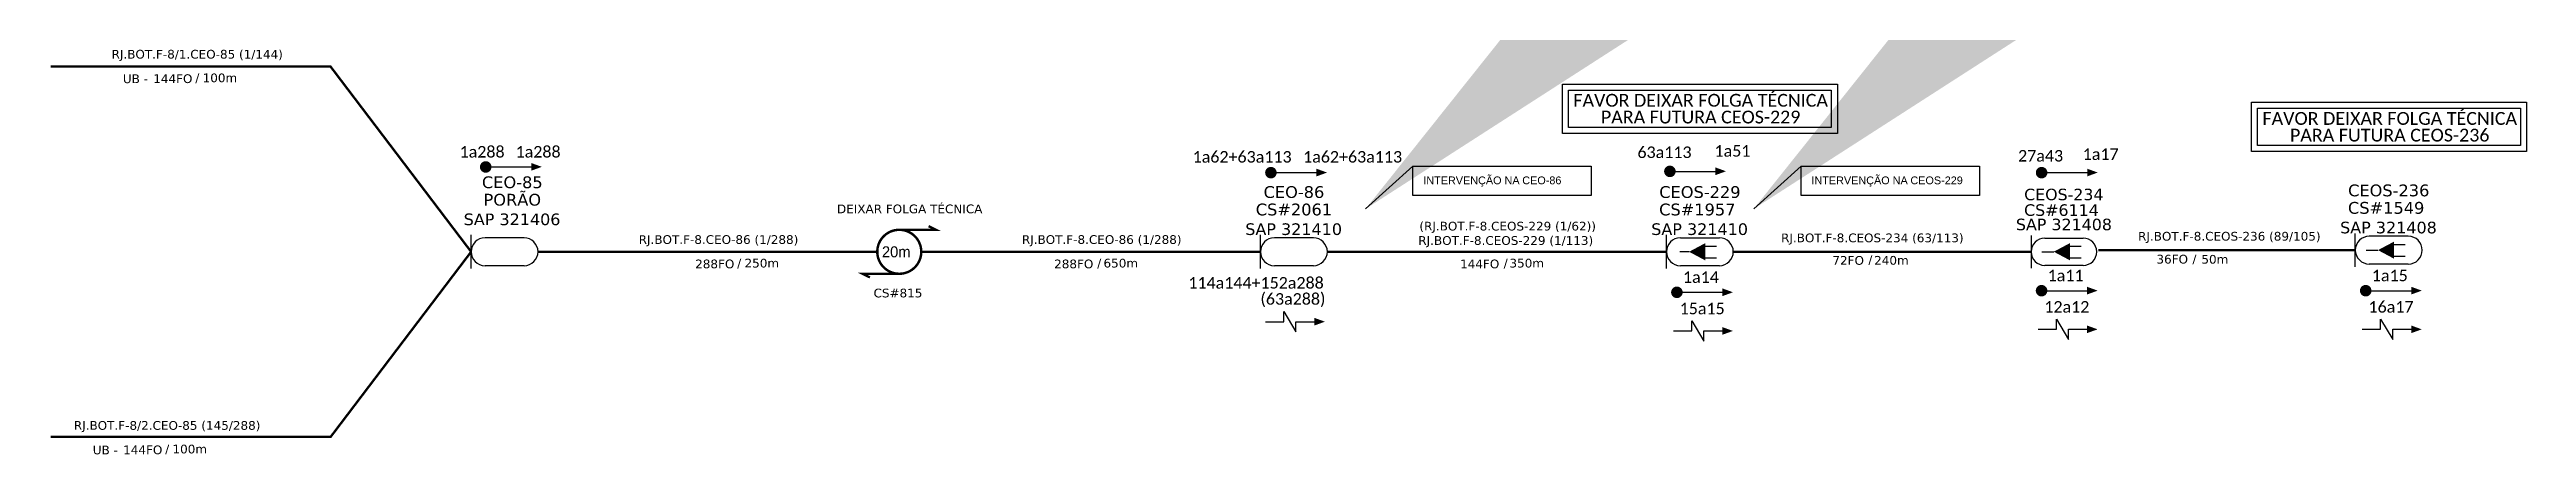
# Model space of a CAD drawing. Header units: millimetres. Extents: x 3529 to 4115, y -888 to 248.
# Drawn here: x 3529.2 to 3954.7, y 178.4 to 248 of the extents above; entities that cross this region are included whole.
import ezdxf
from ezdxf.enums import TextEntityAlignment as Align

# ---------------------------------------------------------------- set-up
doc = ezdxf.new("R2010")
doc.units = ezdxf.units.MM
doc.layers.add('10.4-Postes', color=1, linetype='Continuous', lineweight=0)
doc.layers.add('40.1-ETIQUETAS', color=1, linetype='Continuous', lineweight=20)
for name, color, linetype in [('20.4-CEOS', 1, 'Continuous'), ('20.5-CABO AÉREO', 1, 'Continuous'), ('20.5-CEO', 1, 'Continuous'), ('SETA', 7, 'Continuous')]:
    doc.layers.add(name, color=color, linetype=linetype)
doc.styles.add('ARIAL', font='arial.ttf')
doc.styles.add('ROMANS', font='romans.shx')
doc.styles.add('siredit', font='verdana.ttf')
doc.dimstyles.new('CL', dxfattribs={"dimtxt": 1, "dimasz": 2, "dimexe": 0.18, "dimexo": 0.0625, "dimgap": 0.09, "dimtad": 0, "dimdec": 0, "dimrnd": 1, "dimzin": 0, "dimdsep": 46, "dimtxsty": 'siredit', "dimblk": 'NONE', "dimcen": 0, "dimse1": 1, "dimse2": 1, "dimsd1": 1, "dimsd2": 1, "dimclrt": 7, "dimadec": 0, "dimazin": 0, "dimtfac": 1, "dimtdec": 0, "dimtofl": 0, "dimtmove": 0, "dimatfit": 3, "dimfxl": 1, "dimtolj": 1, "dimtzin": 0, "dimarcsym": 0})

msp = doc.modelspace()

# ---------------------------------------------------------------- texts
at = {"color": 5}
msp.add_text('20m', height=1.89, dxfattribs=at).set_placement((3672.22, 212.32))
at = {"color": 7, "char_height": 2.2, "width": 46.8706, "attachment_point": 5}
for s, insert in [('{\\fCalibri|b0|i0|c0|p34;FAVOR DEIXAR FOLGA TÉCNICA}', (3812.85, 239.3)), ('{\\fCalibri|b0|i0|c0|p34;PARA FUTURA CEOS-229}', (3812.85, 236.42)), ('{\\fCalibri|b0|i0|c0|p34;FAVOR DEIXAR FOLGA TÉCNICA}', (3931.21, 236.18)), ('{\\fCalibri|b0|i0|c0|p34;PARA FUTURA CEOS-236}', (3931.21, 233.31))]:
    msp.add_mtext(s, dxfattribs=dict(at, insert=insert))
at = {"color": 5, "char_height": 1.98, "width": 25.1052, "attachment_point": 5}
for s, insert in [('{\\fCalibri|b0|i0|c0|p34;\\C7;1a288}', (3603.54, 230.45)), ('{\\fCalibri|b0|i0|c0|p34;(63a288)}', (3742.82, 204.95))]:
    msp.add_mtext(s, dxfattribs=dict(at, insert=insert))
at = {"color": 0, "char_height": 1.98, "width": 25.1052, "attachment_point": 5}
for s, insert in [('{\\fCalibri|b0|i0|c0|p34;\\C7;1a288}', (3613.16, 230.45)), ('{\\fCalibri|b0|i0|c0|p34;\\C7;1a62\\C1;+63a113}', (3734.09, 229.58)), ('{\\fCalibri|b0|i0|c0|p34;\\C7;1a62\\C1;+63a113}', (3753.07, 229.58)), ('{\\fCalibri|b0|i0|c0|p34;\\C7;63a113}', (3806.64, 230.37)), ('{\\fCalibri|b0|i0|c0|p34;\\C7;1a51}', (3818.31, 230.6)), ('{\\fCalibri|b0|i0|c0|p34;\\C7;27a43}', (3871.24, 229.76)), ('{\\fCalibri|b0|i0|c0|p34;\\C7;1a17}', (3881.56, 230.04)), ('{\\fCalibri|b0|i0|c0|p34;\\C7;114a144+152a288}', (3736.48, 207.92)), ('{\\fCalibri|b0|i0|c0|p34;\\C7;1a14}', (3812.89, 208.9)), ('{\\fCalibri|b0|i0|c0|p34;\\C7;1a11}', (3875.53, 209.18)), ('{\\fCalibri|b0|i0|c0|p34;\\C7;1a15}', (3931.22, 209.18)), ('{\\fCalibri|b0|i0|c0|p34;\\C7;15a15}', (3813.11, 203.5)), ('{\\fCalibri|b0|i0|c0|p34;\\C7;12a12}', (3875.75, 203.79)), ('{\\fCalibri|b0|i0|c0|p34;\\C7;16a17}', (3931.43, 203.79))]:
    msp.add_mtext(s, dxfattribs=dict(at, insert=insert))
at = {"layer": '20.4-CEOS', "color": 7, "style": 'siredit'}
for s, height, p in [('CEO-85', 2.028, (3608.73, 225.22)), ('PORÃO', 2.028, (3608.73, 222.22)), ('CS#2061', 2.028, (3742.99, 220.54)), ('CEO-86', 2.028, (3742.99, 223.54)), ('CS#1957 ', 2.028, (3812.72, 220.54)), ('CEOS-229', 2.028, (3812.72, 223.54)), ('CS#1549 ', 2.028, (3931.04, 220.82)), ('CEOS-236', 2.028, (3931.04, 223.82)), ('SAP 321406', 2, (3608.69, 218.85)), ('SAP 321410', 2, (3742.94, 217.16)), ('SAP 321410', 2, (3812.67, 217.16)), ('SAP 321408', 2, (3930.99, 217.44))]:
    msp.add_text(s, height=height, dxfattribs=at).set_placement(p, align=Align.MIDDLE_CENTER)
at = {"layer": '40.1-ETIQUETAS', "color": 0, "style": 'siredit'}
for s, p in [('DEIXAR FOLGA TÉCNICA', (3676.99, 220.64)), ('RJ.BOT.F-8.CEO-86 (1/288)', (3644.15, 215.37)), ('RJ.BOT.F-8.CEO-86 (1/288)', (3709.97, 215.37)), ('RJ.BOT.F-8.CEOS-234 (63/113)', (3842.34, 215.66)), ('RJ.BOT.F-8.CEOS-236 (89/105)', (3903.66, 215.94)), ('CS#815', (3674.98, 206.18))]:
    msp.add_text(s, height=1.5, dxfattribs=at).set_placement(p, align=Align.MIDDLE_CENTER)
at = {"layer": '40.1-ETIQUETAS', "color": 5, "style": 'siredit'}
msp.add_text('(RJ.BOT.F-8.CEOS-229 (1/62))', height=1.5, dxfattribs=at).set_placement((3779.7, 217.68), align=Align.MIDDLE_CENTER)
at = {"layer": '40.1-ETIQUETAS', "color": 1, "style": 'siredit'}
msp.add_text('RJ.BOT.F-8.CEOS-229 (1/113) ', height=1.5, dxfattribs=at).set_placement((3779.7, 215.21), align=Align.MIDDLE_CENTER)
at = {"layer": '40.1-ETIQUETAS', "color": 0, "style": 'siredit'}
for s, p in [('36FO', (3896.56, 212)), ('/', (3898.01, 212.03)), ('288FO', (3646.87, 211.18)), ('/', (3648.05, 211.32)), ('288FO', (3708.53, 211.18)), ('/', (3709.89, 211.32)), ('72FO', (3840.9, 211.79)), ('/', (3842.35, 211.93))]:
    msp.add_text(s, height=1.5, dxfattribs=at).set_placement(p, align=Align.MIDDLE_RIGHT)
for s, p in [('50m', (3898.86, 211.98)), ('250m', (3648.62, 211.32)), ('650m', (3710.28, 211.32)), ('240m', (3842.65, 211.8))]:
    msp.add_text(s, height=1.5, dxfattribs=at).set_placement(p, align=Align.MIDDLE_LEFT)
at = {"layer": '40.1-ETIQUETAS', "color": 1, "style": 'siredit'}
for s, p in [('144FO', (3778.26, 211.18)), ('/', (3779.71, 211.32))]:
    msp.add_text(s, height=1.5, dxfattribs=at).set_placement(p, align=Align.MIDDLE_RIGHT)
msp.add_text('350m', height=1.5, dxfattribs=at).set_placement((3780.01, 211.32), align=Align.MIDDLE_LEFT)

# ---------------------------------------------------------------- blocks, each defined once
blk = doc.blocks.new('ETIQUETA_RS5F')
at = {"layer": '40.1-ETIQUETAS', "color": 0, "style": 'siredit'}
blk.add_text('/', height=1.5, dxfattribs=at).set_placement((1.55, -1.95), align=Align.MIDDLE_RIGHT)
for tag, p in [('ETIQUETA_R_PRIMARIA', (1.18, 4.1)), ('ETIQUETA_R_SECUNDARIA', (1.18, 2.1)), ('F_ATIVAS/F_MORTAS', (1.11, -4.24))]:
    blk.add_attdef(tag, text='', height=1.5, dxfattribs=at).set_placement(p, align=Align.MIDDLE_CENTER)
for tag, p in [('TIPO_CABO', (-6.62, -2.12)), ('CAP_CABO', (0.37, -2.09))]:
    blk.add_attdef(tag, text='', height=1.5, dxfattribs=at).set_placement(p, align=Align.MIDDLE_RIGHT)
blk.add_attdef('METROS', text='', height=1.5, dxfattribs=at).set_placement((2.11, -1.95), align=Align.MIDDLE_LEFT)
for tag, p in [('FUSÃO_1', (0.82, -8.39)), ('FUSÃO_2', (0.82, -10.6)), ('FUSÃO_3', (0.82, -12.93)), ('FUSÃO_4', (0.82, -15.14)), ('FUSÃO_5', (0.82, -17.16))]:
    blk.add_attdef(tag, text='', height=1.5, dxfattribs=at).set_placement(p, align=Align.CENTER)
blk = doc.blocks.new('*U17')
at = {"layer": '20.5-CEO'}
for p, q in [((-1.56, 1.26), (1.8, 1.26)), ((1.8, -1.13), (-1.56, -1.13))]:
    blk.add_line(p, q, dxfattribs=at)
blk.add_lwpolyline([(-2.75, 1.51), (-2.75, -1.38)], dxfattribs=at)
for centre, start, end in [((-1.56, 0.07), 90, 270), ((1.8, 0.07), 270, 90)]:
    blk.add_arc(centre, 1.2, start, end, dxfattribs=at)
at = {"layer": '20.5-CEO', "color": 7, "style": 'siredit'}
for tag, p in [('FID', (0.11, 5.61)), ('LOCAL', (0.12, 4.23)), ('SAP', (0.12, 2.97)), ('FIBRAS_RESERVA', (0.12, -1.94))]:
    blk.add_attdef(tag, text='', height=1.01, dxfattribs=at).set_placement(p, align=Align.TOP_CENTER)
for tag, flags, p in [('ID_ATIVIDADE', 3, (0.11, -3.51)), ('FATOR', 1, (0.11, -4.82))]:
    blk.add_attdef(tag, text='', height=1.01, dxfattribs=dict(at, flags=flags)).set_placement(p, align=Align.TOP_CENTER)
at = {"layer": '20.5-CEO', "color": 7, "style": 'siredit', "flags": 3}
blk.add_attdef('QTDE', (-4.88, -7.06), '', height=1.01, dxfattribs=at)
blk = doc.blocks.new('_None')
blk = doc.blocks.new('*U19')
at = {"color": 3}
blk.add_lwpolyline([(0.0000405, 0.000041), (0.0001936, 0.000041), (0.0001936, 0.0000158), (0.0000405, 0.0000158)], close=True, dxfattribs=at)
at = {"color": 3, "style": 'ARIAL'}
blk.add_attdef('SERVIÇO_EM_EMENDA_EXIST', text='', height=0.00000666, dxfattribs=at).set_placement((0.0001321, 0.0000254), align=Align.RIGHT)
blk.add_attdef('FID', (0.0001344, 0.0000254), '', height=0.00000666, dxfattribs=at)
at = {"layer": '10.4-Postes', "lineweight": 0, "style": 'ROMANS'}
for tag, p, flags in [('ID_ATIVIDADE', (-0.0000068, -0.0000086), 3), ('QTDE', (-0.000006, -0.000014), 3), ('FATOR', (-0.0000019, -0.0000113), 1)]:
    blk.add_attdef(tag, p, '', height=0.00000209, dxfattribs=dict(at, flags=flags))
at = {"color": 3}
blk.add_leader([(-0.0000002, 0.0000042), (0.0000405, 0.000041)], dimstyle='CL', override={"dimgap": 0.09, "dimtad": 0}, dxfattribs=at)

# ---------------------------------------------------------------- linework, layer by layer
at = {"color": 3, "ltscale": 9e-07}
for points in [[(3789.11, 242.11), (3836.34, 242.11), (3836.34, 233.59), (3789.11, 233.59)], [(3790.16, 241.06), (3835.29, 241.06), (3835.29, 234.64), (3790.16, 234.64)], [(3907.46, 238.99), (3954.7, 238.99), (3954.7, 230.48), (3907.46, 230.48)], [(3908.51, 237.94), (3953.65, 237.94), (3953.65, 231.53), (3908.51, 231.53)]]:
    msp.add_lwpolyline(points, close=True, dxfattribs=at)
at = {"color": 0, "const_width": 0.99}
for points in [[(3603.67, 227.85, 1), (3604.66, 227.85, 1)], [(3738.54, 226.87, 1), (3739.53, 226.87, 1)], [(3807.07, 227.09, 1), (3808.06, 227.09, 1)], [(3870.92, 226.87, 1), (3871.91, 226.87, 1)], [(3808.27, 206.3, 1), (3809.26, 206.3, 1)], [(3870.91, 206.58, 1), (3871.9, 206.58, 1)], [(3926.59, 206.58, 1), (3927.58, 206.58, 1)]]:
    msp.add_lwpolyline(points, format="xyb", close=True, dxfattribs=at)
at = {"color": 5, "const_width": 0.42}
msp.add_lwpolyline([(3675.2, 217.05, 1.000012), (3675.2, 209.49, 0.999978)], format="xyb", close=True, dxfattribs=at)
at = {"color": 5, "const_width": 0.394}
for points in [[(3675.2, 217.05), (3681.5, 217.05), (3680.24, 217.68)], [(3675.2, 209.49), (3668.9, 209.49), (3670.16, 208.86)]]:
    msp.add_lwpolyline(points, dxfattribs=at)
at = {"color": 0}
for points in [[(3741.24, 201.25), (3741.24, 203.01), (3743.34, 199.51), (3743.34, 201.25)], [(3811.32, 199.66), (3811.32, 201.41), (3813.41, 197.91), (3813.41, 199.66)], [(3873.96, 199.94), (3873.96, 201.69), (3876.05, 198.19), (3876.05, 199.94)], [(3929.64, 199.94), (3929.64, 201.69), (3931.74, 198.19), (3931.74, 199.94)]]:
    msp.add_lwpolyline(points, dxfattribs=at)
at = {"layer": '20.4-CEOS', "color": 5}
for p, q in [((3610.76, 215.66), (3604.05, 215.66)), ((3746.34, 215.66), (3739.63, 215.66)), ((3809.36, 215.66), (3816.07, 215.66)), ((3610.76, 210.88), (3604.05, 210.88)), ((3746.34, 210.88), (3739.63, 210.88)), ((3816.07, 210.88), (3809.36, 210.88))]:
    msp.add_line(p, q, dxfattribs=at)
at = {"layer": '20.4-CEOS', "color": 8}
for p, q in [((3934.4, 215.94), (3927.68, 215.94)), ((3934.4, 211.16), (3927.68, 211.16))]:
    msp.add_line(p, q, dxfattribs=at)
at = {"layer": '20.4-CEOS', "color": 5}
for points in [[(3601.66, 210.38), (3601.66, 216.16)], [(3737.24, 210.38), (3737.24, 216.16)], [(3806.97, 210.38), (3806.97, 216.16)], [(3810.86, 213.27), (3809.25, 213.27)], [(3813.51, 214.22), (3815.55, 214.22)], [(3813.51, 212.23), (3815.55, 212.23)]]:
    msp.add_lwpolyline(points, dxfattribs=at)
msp.add_lwpolyline([(3810.86, 213.27, 0, 2.95, 0), (3813.63, 213.27, 2.95, 2.95, 0)], format="xyseb", dxfattribs=at)
at = {"layer": '20.4-CEOS', "color": 1}
for points in [[(3871.46, 213.28), (3873.5, 213.28)], [(3876.15, 214.23), (3878.19, 214.23)], [(3876.15, 212.24), (3878.19, 212.24)]]:
    msp.add_lwpolyline(points, dxfattribs=at)
msp.add_lwpolyline([(3873.5, 213.28, 0, 2.95, 0), (3876.27, 213.28, 2.95, 2.95, 0)], format="xyseb", dxfattribs=at)
at = {"layer": '20.4-CEOS', "color": 8}
for points in [[(3925.29, 210.67), (3925.29, 216.44)], [(3927.15, 213.55), (3929.19, 213.55)], [(3931.83, 214.5), (3933.87, 214.5)], [(3931.83, 212.51), (3933.87, 212.51)]]:
    msp.add_lwpolyline(points, dxfattribs=at)
msp.add_lwpolyline([(3929.19, 213.55, 0, 2.95, 0), (3931.96, 213.55, 2.95, 2.95, 0)], format="xyseb", dxfattribs=at)
at = {"layer": '20.4-CEOS', "color": 5}
for centre, start, end in [((3604.05, 213.27), 90, 270), ((3610.76, 213.27), 270, 90), ((3739.63, 213.27), 90, 270), ((3746.34, 213.27), 270, 90), ((3809.36, 213.27), 90, 270), ((3816.07, 213.27), 270, 90)]:
    msp.add_arc(centre, 2.39, start, end, dxfattribs=at)
at = {"layer": '20.4-CEOS', "color": 8}
for centre, start, end in [((3927.68, 213.55), 90, 270), ((3934.4, 213.55), 270, 90)]:
    msp.add_arc(centre, 2.39, start, end, dxfattribs=at)
at = {"layer": '20.5-CABO AÉREO', "color": 5, "ltscale": 50, "const_width": 0.4}
for points in [[(3529.44, 245.1), (3577.52, 245.1), (3601.66, 213.27)], [(3529.44, 181.44), (3577.52, 181.44), (3601.66, 213.27)], [(3613.16, 213.27), (3671.42, 213.27)]]:
    msp.add_lwpolyline(points, dxfattribs=at)
at = {"layer": '20.5-CABO AÉREO', "ltscale": 50, "const_width": 0.4}
for points in [[(3818.47, 213.27), (3869.62, 213.27)], [(3818.53, 213.27), (3818.5, 213.27), (3818.47, 213.27)], [(3881.16, 213.55), (3925.29, 213.55)]]:
    msp.add_lwpolyline(points, dxfattribs=at)
at = {"layer": '40.1-ETIQUETAS', "color": 5, "const_width": 0.4}
for points in [[(3678.98, 213.27), (3737.24, 213.27)], [(3748.71, 213.27), (3806.97, 213.27)]]:
    msp.add_lwpolyline(points, dxfattribs=at)
at = {"layer": 'SETA', "color": 0}
for points in [[(3604.17, 227.85), (3612.68, 227.85)], [(3739.03, 226.87), (3747.55, 226.87)], [(3807.56, 227.09), (3816.07, 227.09)], [(3871.42, 226.87), (3879.93, 226.87)], [(3808.76, 206.3), (3817.28, 206.3)], [(3871.4, 206.58), (3879.91, 206.58)], [(3927.09, 206.58), (3935.6, 206.58)], [(3738.08, 201.25), (3741.24, 201.25)], [(3743.34, 201.25), (3746.5, 201.25)], [(3808.16, 199.66), (3811.32, 199.66)], [(3813.41, 199.66), (3816.58, 199.66)], [(3870.8, 199.94), (3873.96, 199.94)], [(3876.05, 199.94), (3879.21, 199.94)], [(3926.48, 199.94), (3929.64, 199.94)], [(3931.74, 199.94), (3934.9, 199.94)]]:
    msp.add_lwpolyline(points, dxfattribs=at)
for points in [[(3611.99, 228.53), (3613.81, 227.87), (3611.99, 227.21)], [(3746.86, 227.55), (3748.68, 226.89), (3746.86, 226.23)], [(3815.39, 227.77), (3817.2, 227.11), (3815.39, 226.45)], [(3879.25, 227.55), (3881.06, 226.89), (3879.25, 226.23)], [(3816.59, 206.97), (3818.41, 206.31), (3816.59, 205.65)], [(3879.23, 207.25), (3881.04, 206.59), (3879.23, 205.93)], [(3934.91, 207.25), (3936.73, 206.59), (3934.91, 205.93)], [(3746.5, 201.91), (3748.31, 201.25), (3746.5, 200.59)], [(3816.58, 200.32), (3818.39, 199.66), (3816.58, 199)], [(3879.21, 200.6), (3881.03, 199.94), (3879.21, 199.28)], [(3934.9, 200.6), (3936.71, 199.94), (3934.9, 199.28)]]:
    msp.add_solid(points, dxfattribs=at)

# ---------------------------------------------------------------- block references
at = {"color": 0, "lineweight": 0, "xscale": 199999.9999999376, "yscale": 199999.9999999376, "zscale": 199999.9999999376}
for p, values in [((3755.33, 219.8), {'SERVIÇO_EM_EMENDA_EXIST': 'INTERVENÇÃO NA', 'FID': 'CEO-86'}), ((3822, 219.8), {'SERVIÇO_EM_EMENDA_EXIST': 'INTERVENÇÃO NA', 'FID': 'CEOS-229'})]:
    msp.add_blockref('*U19', p, dxfattribs=at).add_auto_attribs(values)
at = {"layer": '20.5-CEO', "color": 0, "lineweight": 0}
ref = msp.add_blockref('*U17', (3875.01, 213.14), dxfattribs=dict(at, xscale=1.958007928551524, yscale=1.958007928551524, zscale=1.958007928551524))
ref.add_attrib('LOCAL', 'CS#6114 ', dxfattribs={"color": 7, "height": 1.985, "style": 'siredit'}).set_placement((3875.25, 221.43), align=Align.TOP_CENTER)
ref.add_attrib('SAP', 'SAP 321408', dxfattribs={"color": 7, "height": 1.985, "style": 'siredit'}).set_placement((3875.25, 218.96), align=Align.TOP_CENTER)
ref.add_attrib('FID', 'CEOS-234', dxfattribs={"layer": '20.4-CEOS', "color": 7, "height": 1.977, "style": 'siredit'}).set_placement((3875.23, 224.11), align=Align.TOP_CENTER)
at = {"layer": '40.1-ETIQUETAS', "color": 0}
ref = msp.add_blockref('ETIQUETA_RS5F', (3553.43, 245.13), dxfattribs=at)
ref.add_attrib('ETIQUETA_R_SECUNDARIA', 'RJ.BOT.F-8/1.CEO-85 (1/144)', dxfattribs={"color": 0, "height": 1.5, "style": 'siredit'}).set_placement((3554.61, 247.23), align=Align.MIDDLE_CENTER)
ref.add_attrib('TIPO_CABO', 'UB - ', dxfattribs={"color": 0, "height": 1.5, "style": 'siredit'}).set_placement((3546.81, 243.01), align=Align.MIDDLE_RIGHT)
ref.add_attrib('CAP_CABO', '144FO', dxfattribs={"color": 0, "height": 1.5, "style": 'siredit'}).set_placement((3553.79, 243.03), align=Align.MIDDLE_RIGHT)
ref.add_attrib('METROS', '100m', dxfattribs={"color": 0, "height": 1.5, "style": 'siredit'}).set_placement((3555.54, 243.17), align=Align.MIDDLE_LEFT)
ref = msp.add_blockref('ETIQUETA_RS5F', (3548.25, 181.32), dxfattribs=at)
ref.add_attrib('ETIQUETA_R_SECUNDARIA', 'RJ.BOT.F-8/2.CEO-85 (145/288)', dxfattribs={"color": 0, "height": 1.5, "style": 'siredit'}).set_placement((3549.44, 183.42), align=Align.MIDDLE_CENTER)
ref.add_attrib('TIPO_CABO', 'UB - ', dxfattribs={"color": 0, "height": 1.5, "style": 'siredit'}).set_placement((3541.64, 179.2), align=Align.MIDDLE_RIGHT)
ref.add_attrib('CAP_CABO', '144FO', dxfattribs={"color": 0, "height": 1.5, "style": 'siredit'}).set_placement((3548.62, 179.22), align=Align.MIDDLE_RIGHT)
ref.add_attrib('METROS', '100m', dxfattribs={"color": 0, "height": 1.5, "style": 'siredit'}).set_placement((3550.36, 179.36), align=Align.MIDDLE_LEFT)

msp.set_redraw_order([(e.dxf.handle, doc.entitydb.next_handle()) for e in msp.query("TEXT MTEXT ATTDEF DIMENSION ARC_DIMENSION")])  # texts and dimensions are drawn at this point

doc.saveas('drawing.dxf')
